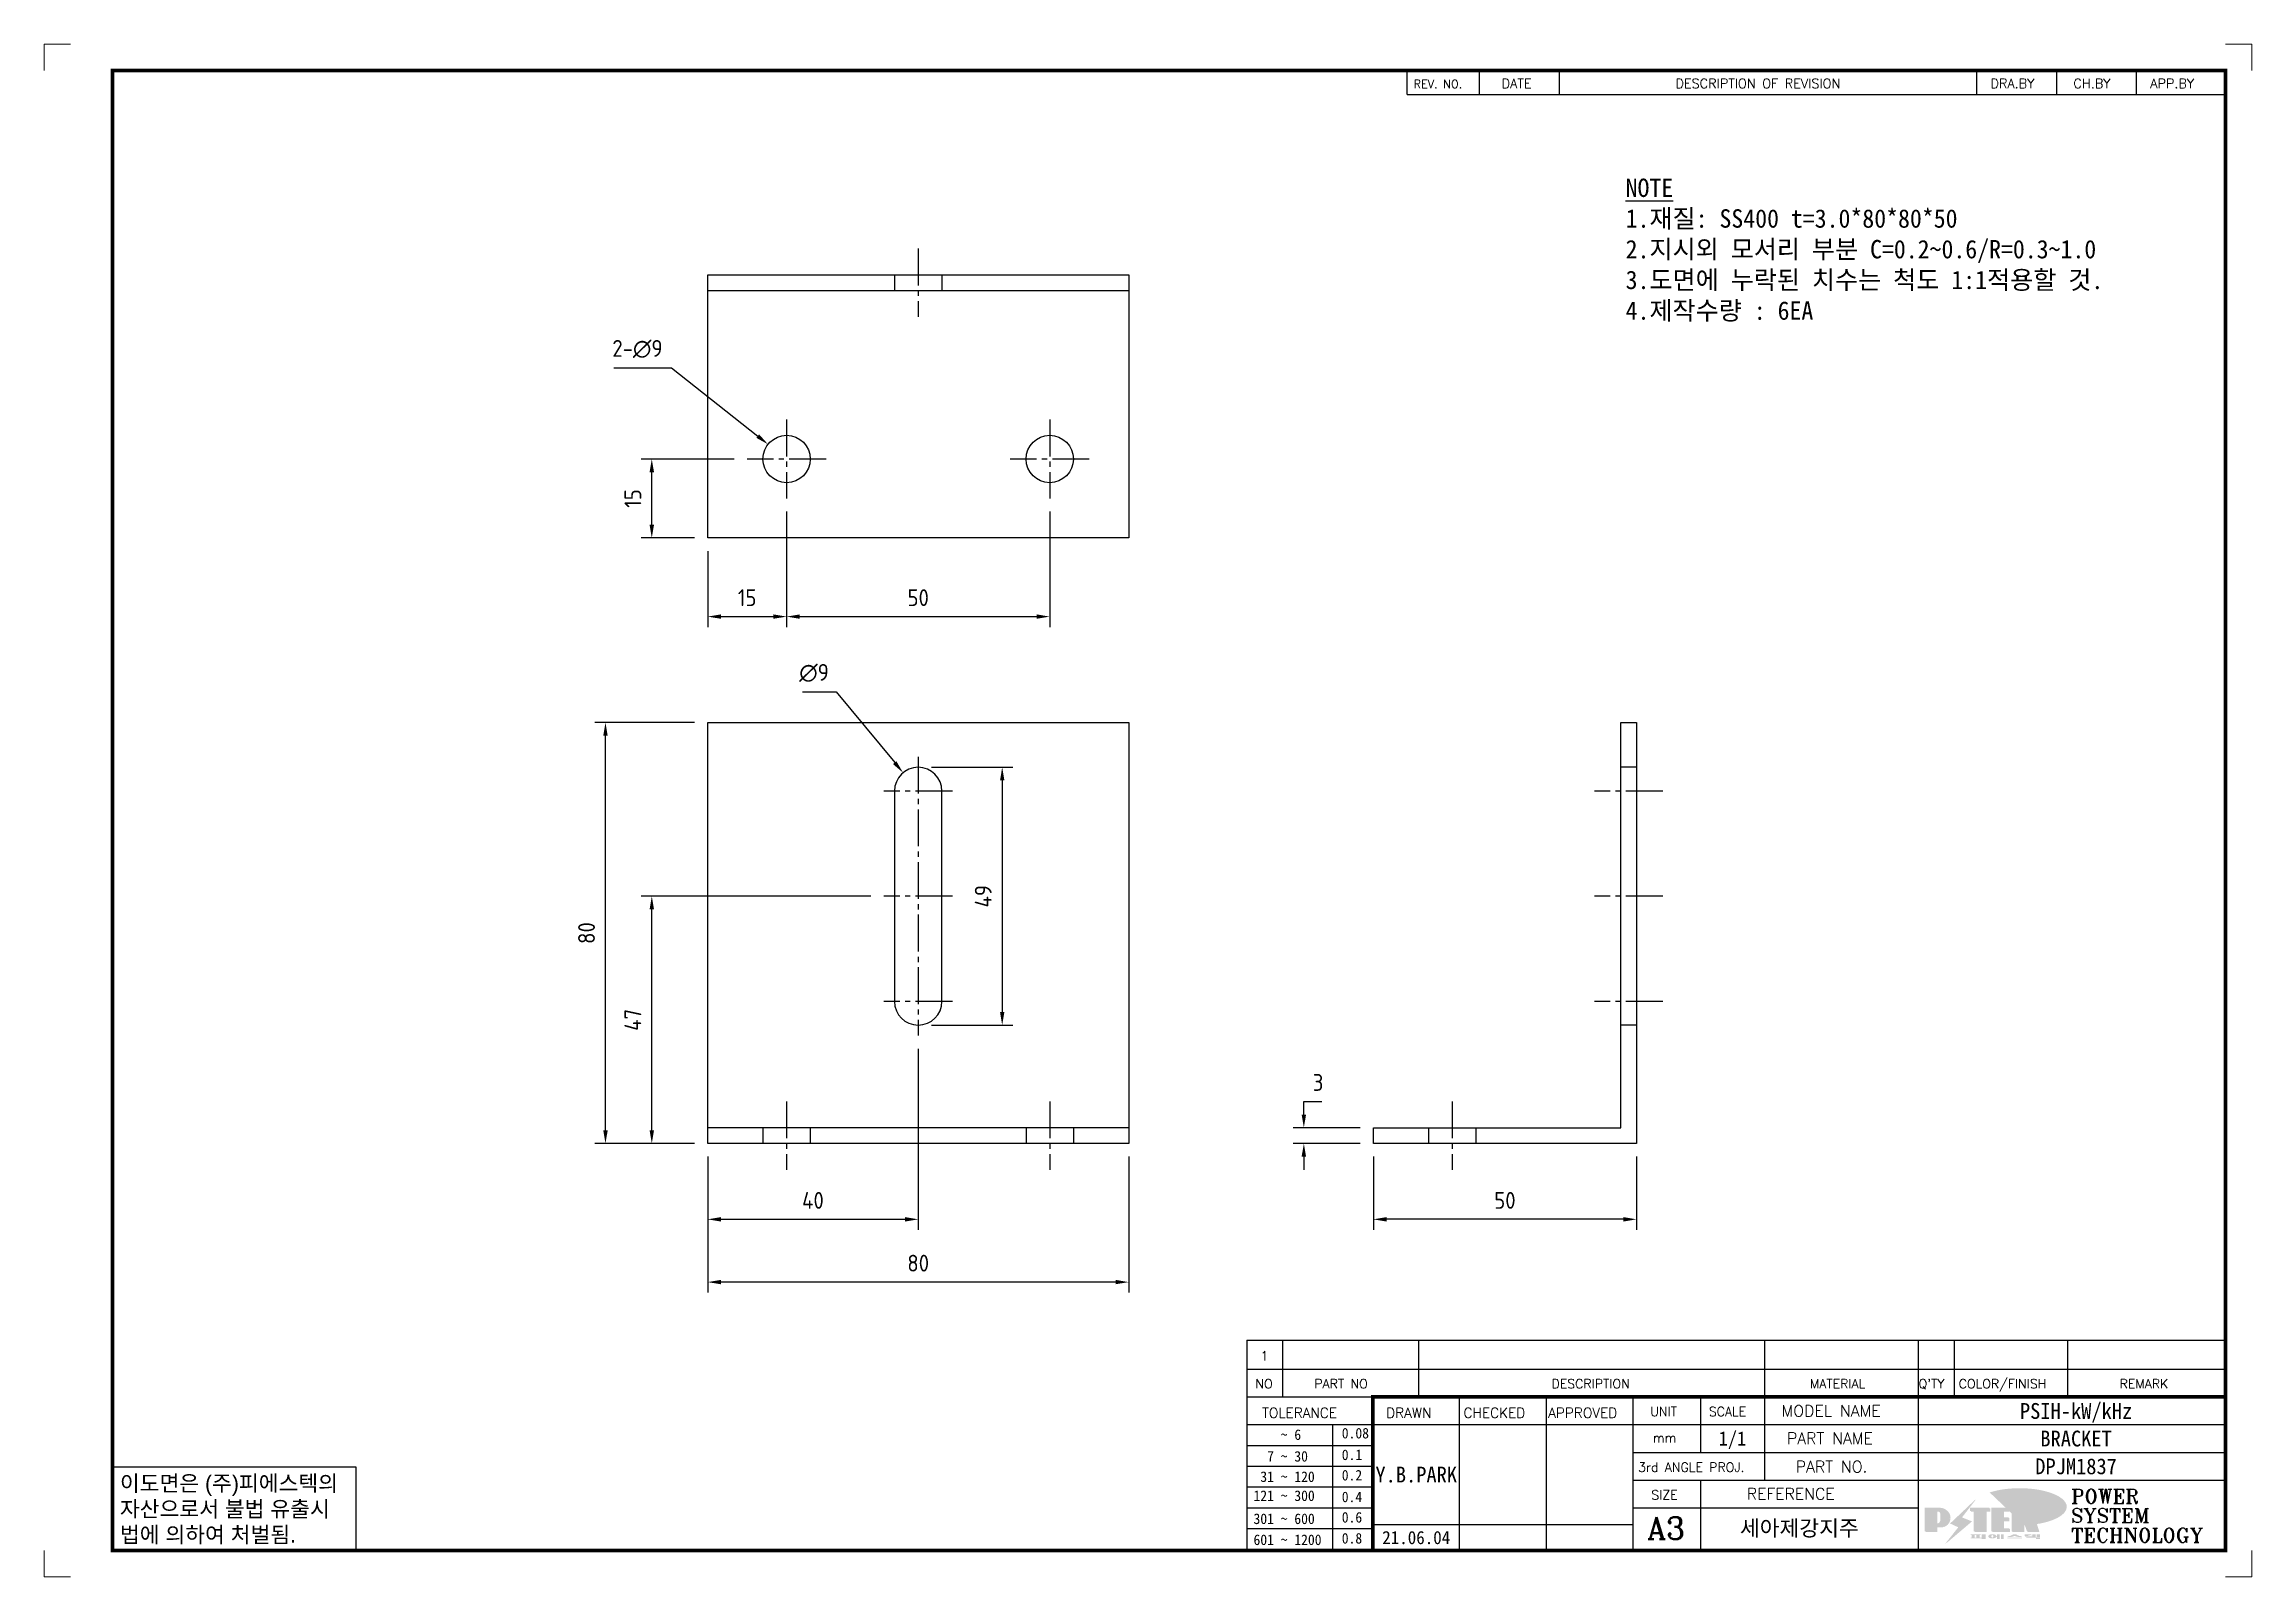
# Model space of a CAD drawing. Header units: millimetres. Extents: x 2584 to 14522, y 0 to 1456.
# Drawn here: x 10514.4 to 10933.9, y 0 to 291.3 of the extents above; entities that cross this region are included whole.
import ezdxf
from ezdxf.enums import TextEntityAlignment as Align

# ---------------------------------------------------------------- set-up
doc = ezdxf.new("R2010")
doc.units = ezdxf.units.MM
doc.linetypes.add('CENTER1', pattern=[10, 7, -1, 1, -1])
doc.linetypes.add('HIDDEN', pattern=[9.525, 6.35, -3.175])
doc.layers.add('FORMAT-1', color=7, linetype='Continuous')
doc.layers.add('line', color=3, linetype='Continuous')
doc.styles.add('h1', font='')
doc.styles.add('HAN', font='')
doc.styles.add('RC', font='ROMANC.SHX')
doc.styles.add('ROMANT', font='romant')
doc.styles.add('RT', font='ROMANT.SHX', dxfattribs={"oblique": 15})
doc.styles.get("Standard").update_dxf_attribs({"font": 'ISOCP.SHX', "bigfont": 'WHGTXT.SHX'})
doc.styles.get('h1').set_extended_font_data('New Gulim')
doc.styles.get('HAN').set_extended_font_data('GulimChe')
doc.dimstyles.new('PS-1', dxfattribs={"dimtxt": 3.2, "dimasz": 2.5, "dimexe": 2, "dimexo": 2.5, "dimgap": 2, "dimtad": 1, "dimtoh": 1, "dimrnd": 0.05, "dimzin": 12, "dimdsep": 46, "dimtxsty": 'Standard', "dimcen": 0, "dimclrt": 2, "dimazin": 3, "dimtfac": 1, "dimtofl": 0, "dimtmove": 0, "dimatfit": 3, "dimfxl": 0, "dimtolj": 1, "dimtzin": 0, "dimarcsym": 0})

msp = doc.modelspace()

# ---------------------------------------------------------------- texts
at = {"color": 2, "insert": (10814.945, 265.751, 0), "char_height": 3.5, "attachment_point": 1, "style": 'HAN'}
msp.add_mtext_dynamic_manual_height_columns('{\\LNOTE\\P}1.재질: SS400 t=3.0*80*80*50\\P2.지시외 모서리 부분 C=0.2~0.6/R=0.3~1.0\\P3.도면에 누락된 치수는 척도 1:1적용할 것.\\P{\\C1;4.제작수량 : 6EA}', width=119.60875, gutter_width=769.295, heights=[0], dxfattribs=at)

# ---------------------------------------------------------------- blocks, each defined once
blk = doc.blocks.new('A$C50DF4430')
at = {"color": 2, "linetype": 'HIDDEN'}
for p, q in [((-50, 71.5), (-47, 71.5)), ((-50, 22.5), (-47, 22.5)), ((-19.5, 3), (-19.5, 0)), ((-10.5, 3), (-10.5, 0))]:
    blk.add_line(p, q, dxfattribs=at)
at = {"color": 1, "linetype": 'CENTER1'}
for p, q in [((-55, 67), (-42, 67)), ((-55, 47), (-42, 47)), ((-55, 27), (-42, 27)), ((-15, 8), (-15, -5))]:
    blk.add_line(p, q, dxfattribs=at)
at = {"color": 3}
blk.add_lwpolyline([(-50, 80), (-50, 0), (0, 0), (0, 3), (-47, 3), (-47, 80), (-50, 80)], dxfattribs=at)
blk = doc.blocks.new('A$C5FB91E9D')
at = {"color": 3}
for p, q in [((-40, 0), (-40, 80)), ((-40, 80), (40, 80)), ((40, 80), (40, 0)), ((40, 3), (-40, 3)), ((40, 0), (-40, 0))]:
    blk.add_line(p, q, dxfattribs=at)
at = {"color": 1, "linetype": 'CENTER1'}
for p, q in [((0, 73.5), (0, 20.5)), ((6.5, 67), (-6.5, 67)), ((6.5, 47), (-6.5, 47)), ((6.5, 27), (-6.5, 27)), ((-25, 8), (-25, -5)), ((25, 8), (25, -5))]:
    blk.add_line(p, q, dxfattribs=at)
at = {"color": 2, "linetype": 'HIDDEN'}
for p, q in [((-29.5, 3), (-29.5, 0)), ((-20.5, 3), (-20.5, 0)), ((20.5, 3), (20.5, 0)), ((29.5, 3), (29.5, 0))]:
    blk.add_line(p, q, dxfattribs=at)
at = {"color": 3}
blk.add_lwpolyline([(-4.5, 67), (-4.5, 27, 1), (4.5, 27), (4.5, 67, 1)], format="xyb", close=True, dxfattribs=at)
blk = doc.blocks.new('A$C73ED4355')
at = {"color": 1, "linetype": 'CENTER1'}
for p, q in [((40, 5), (40, -8)), ((15, -27.5), (15, -42.5)), ((65, -27.5), (65, -42.5)), ((22.5, -35), (7.5, -35)), ((72.5, -35), (57.5, -35))]:
    blk.add_line(p, q, dxfattribs=at)
at = {"color": 2, "linetype": 'HIDDEN'}
for p, q in [((35.5, 0), (35.5, -3)), ((44.5, 0), (44.5, -3))]:
    blk.add_line(p, q, dxfattribs=at)
at = {"color": 3}
blk.add_line((0, -3), (80, -3), dxfattribs=at)
blk.add_lwpolyline([(0, 0), (80, 0), (80, -50), (0, -50)], close=True, dxfattribs=at)
for centre in [(15, -35), (65, -35)]:
    blk.add_circle(centre, 4.5, dxfattribs=at)
blk = doc.blocks.new('*D295')
at = {"color": 0, "linetype": 'ByBlock', "lineweight": -2}
for p, q in [((10680.52, 100.36), (10680.52, 65.95)), ((10640.52, 79.86), (10640.52, 65.95)), ((10643.02, 67.95), (10678.02, 67.95))]:
    blk.add_line(p, q, dxfattribs=at)
at = {"color": 0}
for points in [[(10643.02, 68.37), (10643.02, 67.53), (10640.52, 67.95)], [(10678.02, 68.37), (10678.02, 67.53), (10680.52, 67.95)]]:
    blk.add_solid(points, dxfattribs=at)
at = {"layer": 'Defpoints', "color": 0}
for p in [(10680.52, 102.86), (10640.52, 82.36), (10680.52, 67.95)]:
    blk.add_point(p, dxfattribs=at)
at = {"color": 2, "insert": (10660.52, 71.55), "char_height": 3.2, "attachment_point": 5}
blk.add_mtext('\\A1;40', dxfattribs=at)
blk = doc.blocks.new('*D296')
at = {"color": 0, "linetype": 'ByBlock', "lineweight": -2}
for p, q in [((10671.52, 129.36), (10627.9, 129.36)), ((10629.9, 84.86), (10629.9, 126.86)), ((10638.02, 82.36), (10627.9, 82.36))]:
    blk.add_line(p, q, dxfattribs=at)
at = {"color": 0}
for points in [[(10629.48, 126.86), (10630.32, 126.86), (10629.9, 129.36)], [(10629.48, 84.86), (10630.32, 84.86), (10629.9, 82.36)]]:
    blk.add_solid(points, dxfattribs=at)
at = {"layer": 'Defpoints', "color": 0}
for p in [(10629.9, 129.36), (10674.02, 129.36), (10640.52, 82.36)]:
    blk.add_point(p, dxfattribs=at)
at = {"color": 2, "insert": (10626.3, 105.86), "char_height": 3.2, "attachment_point": 5, "rotation": 90}
blk.add_mtext('\\A1;47', dxfattribs=at)
blk = doc.blocks.new('*D297')
at = {"color": 0, "linetype": 'ByBlock', "lineweight": -2}
for p, q in [((10640.52, 79.86), (10640.52, 54.02)), ((10720.52, 79.86), (10720.52, 54.02)), ((10718.02, 56.02), (10643.02, 56.02))]:
    blk.add_line(p, q, dxfattribs=at)
at = {"color": 0}
for points in [[(10643.02, 56.44), (10643.02, 55.61), (10640.52, 56.02)], [(10718.02, 56.44), (10718.02, 55.61), (10720.52, 56.02)]]:
    blk.add_solid(points, dxfattribs=at)
at = {"layer": 'Defpoints', "color": 0}
for p in [(10640.52, 82.36), (10720.52, 82.36), (10640.52, 56.02)]:
    blk.add_point(p, dxfattribs=at)
at = {"color": 2, "insert": (10680.52, 59.62), "char_height": 3.2, "attachment_point": 5}
blk.add_mtext('\\A1;80', dxfattribs=at)
blk = doc.blocks.new('*D298')
at = {"color": 0, "linetype": 'ByBlock', "lineweight": -2}
for p, q in [((10638.02, 162.36), (10619.1, 162.36)), ((10621.1, 84.86), (10621.1, 159.86)), ((10638.02, 82.36), (10619.1, 82.36))]:
    blk.add_line(p, q, dxfattribs=at)
at = {"color": 0}
for points in [[(10620.68, 159.86), (10621.52, 159.86), (10621.1, 162.36)], [(10620.68, 84.86), (10621.52, 84.86), (10621.1, 82.36)]]:
    blk.add_solid(points, dxfattribs=at)
at = {"layer": 'Defpoints', "color": 0}
for p in [(10621.1, 162.36), (10640.52, 162.36), (10640.52, 82.36)]:
    blk.add_point(p, dxfattribs=at)
at = {"color": 2, "insert": (10617.5, 122.36), "char_height": 3.2, "attachment_point": 5, "rotation": 90}
blk.add_mtext('\\A1;80', dxfattribs=at)
blk = doc.blocks.new('*D299')
at = {"color": 0, "linetype": 'ByBlock', "lineweight": -2}
for p, q in [((10767.01, 79.86), (10767.01, 65.95)), ((10817.01, 79.86), (10817.01, 65.95)), ((10814.51, 67.95), (10769.51, 67.95))]:
    blk.add_line(p, q, dxfattribs=at)
at = {"color": 0}
for points in [[(10769.51, 68.37), (10769.51, 67.53), (10767.01, 67.95)], [(10814.51, 68.37), (10814.51, 67.53), (10817.01, 67.95)]]:
    blk.add_solid(points, dxfattribs=at)
at = {"layer": 'Defpoints', "color": 0}
for p in [(10767.01, 82.36), (10817.01, 82.36), (10767.01, 67.95)]:
    blk.add_point(p, dxfattribs=at)
at = {"color": 2, "insert": (10792.01, 71.55), "char_height": 3.2, "attachment_point": 5}
blk.add_mtext('\\A1;50', dxfattribs=at)
blk = doc.blocks.new('*D300')
at = {"color": 0, "linetype": 'ByBlock', "lineweight": -2}
for p, q in [((10753.8, 87.86), (10753.8, 90.36)), ((10753.8, 90.36), (10757.21, 90.36)), ((10764.51, 85.36), (10751.8, 85.36)), ((10764.51, 82.36), (10751.8, 82.36)), ((10753.8, 79.86), (10753.8, 77.36))]:
    blk.add_line(p, q, dxfattribs=at)
at = {"color": 0}
for points in [[(10753.38, 87.86), (10754.22, 87.86), (10753.8, 85.36)], [(10753.38, 79.86), (10754.22, 79.86), (10753.8, 82.36)]]:
    blk.add_solid(points, dxfattribs=at)
at = {"layer": 'Defpoints', "color": 0}
for p in [(10753.8, 85.36), (10767.01, 85.36), (10767.01, 82.36)]:
    blk.add_point(p, dxfattribs=at)
at = {"color": 2, "insert": (10756.51, 93.96), "char_height": 3.2, "attachment_point": 5}
blk.add_mtext('\\A1;3', dxfattribs=at)
blk = doc.blocks.new('*D301')
at = {"color": 0, "linetype": 'ByBlock', "lineweight": -2}
for p, q in [((10655.52, 202.45), (10655.52, 180.5)), ((10640.52, 194.95), (10640.52, 180.5)), ((10643.02, 182.5), (10653.02, 182.5))]:
    blk.add_line(p, q, dxfattribs=at)
at = {"color": 0}
for points in [[(10643.02, 182.92), (10643.02, 182.09), (10640.52, 182.5)], [(10653.02, 182.92), (10653.02, 182.09), (10655.52, 182.5)]]:
    blk.add_solid(points, dxfattribs=at)
at = {"layer": 'Defpoints', "color": 0}
for p in [(10655.52, 204.95), (10640.52, 197.45), (10655.52, 182.5)]:
    blk.add_point(p, dxfattribs=at)
at = {"color": 2, "insert": (10648.02, 186.1), "char_height": 3.2, "attachment_point": 5}
blk.add_mtext('\\A1;15', dxfattribs=at)
blk = doc.blocks.new('*D302')
at = {"color": 0, "linetype": 'ByBlock', "lineweight": -2}
for p, q in [((10655.52, 202.45), (10655.52, 180.5)), ((10705.52, 202.45), (10705.52, 180.5)), ((10658.02, 182.5), (10703.02, 182.5))]:
    blk.add_line(p, q, dxfattribs=at)
at = {"color": 0}
for points in [[(10658.02, 182.92), (10658.02, 182.09), (10655.52, 182.5)], [(10703.02, 182.92), (10703.02, 182.09), (10705.52, 182.5)]]:
    blk.add_solid(points, dxfattribs=at)
at = {"layer": 'Defpoints', "color": 0}
for p in [(10655.52, 204.95), (10705.52, 204.95), (10705.52, 182.5)]:
    blk.add_point(p, dxfattribs=at)
at = {"color": 2, "insert": (10680.52, 186.1), "char_height": 3.2, "attachment_point": 5}
blk.add_mtext('\\A1;50', dxfattribs=at)
blk = doc.blocks.new('*D303')
at = {"color": 0, "linetype": 'ByBlock', "lineweight": -2}
for p, q in [((10645.52, 212.45), (10627.9, 212.45)), ((10629.9, 199.95), (10629.9, 209.95)), ((10638.02, 197.45), (10627.9, 197.45))]:
    blk.add_line(p, q, dxfattribs=at)
at = {"color": 0}
for points in [[(10629.48, 209.95), (10630.32, 209.95), (10629.9, 212.45)], [(10629.48, 199.95), (10630.32, 199.95), (10629.9, 197.45)]]:
    blk.add_solid(points, dxfattribs=at)
at = {"layer": 'Defpoints', "color": 0}
for p in [(10629.9, 212.45), (10648.02, 212.45), (10640.52, 197.45)]:
    blk.add_point(p, dxfattribs=at)
at = {"color": 2, "insert": (10626.3, 204.95), "char_height": 3.2, "attachment_point": 5, "rotation": 90}
blk.add_mtext('\\A1;15', dxfattribs=at)
blk = doc.blocks.new('*D304')
at = {"color": 0, "linetype": 'ByBlock', "lineweight": -2}
for p, q in [((10622.7, 229.77), (10633.65, 229.77)), ((10633.65, 229.77), (10650.03, 216.8))]:
    blk.add_line(p, q, dxfattribs=at)
at = {"color": 0}
blk.add_solid([(10650.29, 217.13), (10649.77, 216.47), (10651.99, 215.25)], dxfattribs=at)
at = {"layer": 'Defpoints', "color": 0}
for p in [(10651.99, 215.25), (10659.05, 209.66)]:
    blk.add_point(p, dxfattribs=at)
at = {"color": 2, "insert": (10627.17, 233.37), "char_height": 3.2, "attachment_point": 5}
blk.add_mtext('\\A1;2-∅9', dxfattribs=at)
blk = doc.blocks.new('*D305')
at = {"color": 0, "linetype": 'ByBlock', "lineweight": -2}
for p, q in [((10683.02, 153.86), (10698.48, 153.86)), ((10696.48, 151.36), (10696.48, 107.36)), ((10683.02, 104.86), (10698.48, 104.86))]:
    blk.add_line(p, q, dxfattribs=at)
at = {"color": 0}
for points in [[(10696.07, 151.36), (10696.9, 151.36), (10696.48, 153.86)], [(10696.07, 107.36), (10696.9, 107.36), (10696.48, 104.86)]]:
    blk.add_solid(points, dxfattribs=at)
at = {"layer": 'Defpoints', "color": 0}
for p in [(10680.52, 153.86), (10680.52, 104.86), (10696.48, 104.86)]:
    blk.add_point(p, dxfattribs=at)
at = {"color": 2, "insert": (10692.88, 129.36), "char_height": 3.2, "attachment_point": 5, "rotation": 90}
blk.add_mtext('\\A1;49', dxfattribs=at)
blk = doc.blocks.new('*D306')
at = {"color": 0, "linetype": 'ByBlock', "lineweight": -2}
for p, q in [((10658.54, 168.19), (10664.93, 168.19)), ((10664.93, 168.19), (10676.05, 154.75))]:
    blk.add_line(p, q, dxfattribs=at)
at = {"color": 0}
blk.add_solid([(10676.38, 155.01), (10675.73, 154.48), (10677.65, 152.82)], dxfattribs=at)
at = {"layer": 'Defpoints', "color": 0}
for p in [(10677.65, 152.82), (10683.39, 145.89)]:
    blk.add_point(p, dxfattribs=at)
at = {"color": 2, "insert": (10660.73, 171.79), "char_height": 3.2, "attachment_point": 5}
blk.add_mtext('\\A1;∅9', dxfattribs=at)
blk = doc.blocks.new('no3')
at = {"color": 180}
for p, q in [((0, 5.5), (0, 0)), ((0, 5.5), (186, 5.5)), ((6.79, 5.5), (6.79, 0)), ((32.74, 0.11), (32.74, 5.5)), ((98.4, 5.5), (98.4, 0)), ((127.61, 5.5), (127.61, 0)), ((134.43, 5.5), (134.43, 0)), ((155.98, 5.5), (155.98, 0))]:
    blk.add_line(p, q, dxfattribs=at)
at = {"color": 2, "style": 'HAN'}
for tag, p in [('PART-NO', (19.76, 2.75)), ('MATERIAL', (111.38, 2.75)), ("Q'TY", (131.02, 2.75)), ('COLOR/FINISH', (145.2, 2.75)), ('REMARK', (170.76, 2.75))]:
    blk.add_attdef(tag, text='', height=2.9, dxfattribs=at).set_placement(p, align=Align.MIDDLE_CENTER)
blk.add_attdef('DESCRIPTION', text='', height=2.9, dxfattribs=at).set_placement((34.51, 2.75), align=Align.MIDDLE_LEFT)
at = {"color": 2, "style": 'RT', "oblique": 15}
blk.add_attdef('NO', text='', height=1.74, dxfattribs=at).set_placement((3.38, 2.51), align=Align.MIDDLE_CENTER)
blk = doc.blocks.new('t3')
for p, q in [((0, 15.88), (46.25, 15.88)), ((0, 15.88), (0, 0)), ((46.25, 15.88), (46.25, 0)), ((0, 0), (46.25, 0))]:
    blk.add_line(p, q)
at = {"color": 1, "style": 'h1'}
for s, p in [('이도면은 (주)피에스텍의', (1.4, 11.29)), ('자산으로서 불법 유출시', (1.4, 6.41)), ('법에 의하여 처벌됨.', (1.4, 1.52))]:
    blk.add_text(s, height=3, dxfattribs=at).set_placement(p)
blk = doc.blocks.new('new LOGO')
at = {"layer": 'line'}
h = blk.add_hatch(color=1, dxfattribs=at)
h.paths.add_polyline_path([(41.5, 16.4), (54.3, 16.4, 1), (54.3, 82.9), (0, 82.9), (0, -0.1), (41.5, -0.1)])
h.paths.add_polyline_path([(41.5, 27.9), (41.5, 71.9), (43.6, 71.9, -0.414214), (54.6, 60.9), (54.6, 38.9, -0.414214), (43.6, 27.9)], flags=16)
h.paths.add_polyline_path([(214.7, 71.9), (227.5, 71.9), (227.5, 82.9), (159.7, 82.9), (159.7, 71.9), (172.5, 71.9), (172.5, -0.1), (214.7, -0.1)])
h.paths.add_polyline_path([(276, 37.4), (294.8, 37.4), (294.8, 49.1), (276, 49.1), (276, 71.9), (294.8, 71.9), (294.8, 82.9), (234.5, 82.9), (234.5, -0.1), (297, -0.1), (297, 10.9), (276, 10.9)])
h.paths.add_polyline_path([(347.2, 35.2), (359.7, -0.1), (400.5, -0.1), (379.6, 66.8), (399.7, 82.9), (380.6, 82.9), (347.2, 61.6), (347.2, 82.9), (305.5, 82.9), (305.5, -0.1), (347.2, -0.1)])
h = blk.add_hatch(color=250, dxfattribs=at)
h.paths.add_polyline_path([(44.5, 69.4), (46.6, 69.4, -0.129793), (52, 68, 0.221832), (43.6, 71.9), (41.5, 71.9), (41.5, 27.9), (43.6, 27.9, 0.02048), (44.5, 28)], flags=17)
h.paths.add_polyline_path([(44.5, 13.9), (57.3, 13.9, 0.72362), (77.1, 73.9, -0.679777), (54.3, 16.4), (41.5, 16.4), (41.5, -0.1), (3, -0.1), (3, -2.6), (44.5, -2.6)])
h.paths.add_polyline_path([(117.9, 14.2), (71.5, -44.4), (77.1, -39.6), (120.8, 15.6), (92, 28.9), (173.3, 106), (177.5, 111.4), (89.1, 27.6)])
h.paths.add_polyline_path([(162.7, 71.9), (162.7, 69.4), (172.5, 69.4), (172.5, 71.9)], flags=17)
h.paths.add_polyline_path([(217.7, 69.4), (230.5, 69.4), (230.5, 80.4), (227.5, 80.4), (227.5, 71.9), (214.7, 71.9), (214.7, -0.1), (175.5, -0.1), (175.5, -2.6), (217.7, -2.6)])
h.paths.add_polyline_path([(297.8, 46.6), (294.8, 46.6), (294.8, 37.4), (276, 37.4), (276, 10.9), (279, 10.9), (279, 34.9), (297.8, 34.9)])
h.paths.add_polyline_path([(300, 8.4), (297, 8.4), (297, -0.1), (237.5, -0.1), (237.5, -2.6), (300, -2.6)])
h.paths.add_polyline_path([(297.8, 80.4), (294.8, 80.4), (294.8, 71.9), (276, 71.9), (276, 49.1), (279, 49.1), (279, 69.4), (297.8, 69.4)])
h.paths.add_polyline_path([(350.2, 80.4), (347.2, 80.4), (347.2, 61.6), (350.2, 63.5)])
h.paths.add_polyline_path([(350.2, 26.7), (347.2, 35.2), (347.2, -0.1), (308.5, -0.1), (308.5, -2.6), (350.2, -2.6)])
h.paths.add_polyline_path([(402.7, 80.4), (396.5, 80.4), (379.6, 66.8), (400.5, -0.1), (361.8, -0.1), (362.7, -2.6), (403.5, -2.6), (382.6, 64.3)])
blk.add_hatch(color=5, dxfattribs=at).paths.add_polyline_path([(166.3, 35), (131, 49), (180.4, 112.7), (92, 28.9), (120.8, 15.6), (74.4, -43)])
h = blk.add_hatch(color=253, dxfattribs=at)
edge = h.paths.add_edge_path()
edge.add_ellipse((333.9, 86.4), major_axis=(-165.9, 0), ratio=0.39426, start_angle=111.51268, end_angle=334.46902)
edge.add_ellipse((314.1, 81.2), major_axis=(-153.7, 0), ratio=0.40699, start_angle=121.30662, end_angle=327.74369, ccw=False)
edge.add_line((394, 27.8), (394.7, 25.6))
h = blk.add_hatch(color=250, dxfattribs=at)
edge = h.paths.add_edge_path()
edge.add_ellipse((237.8, -17.6), major_axis=(-14.3, 0), ratio=0.526336, start_angle=192.2456, end_angle=269.07481)
edge.add_line((238.1, -10.1), (237.6, -10.1))
edge.add_ellipse((237.8, -17.6), major_axis=(-14.3, 0), ratio=0.526336, start_angle=270.92519, end_angle=449.07481)
edge.add_line((237.6, -25.1), (238.1, -25.1))
edge.add_ellipse((237.8, -17.6), major_axis=(-14.3, 0), ratio=0.526336, start_angle=450.92519, end_angle=527.7544)
edge.add_line((251.7, -19.2), (254.1, -19.2))
edge.add_line((254.1, -19.2), (254.1, -27.1))
edge.add_line((254.1, -27.1), (263.1, -27.1))
edge.add_line((263.1, -27.1), (263.1, -10.1))
edge.add_line((263.1, -10.1), (254.1, -10.1))
edge.add_line((254.1, -10.1), (254.1, -16))
edge.add_line((254.1, -16), (251.7, -16))
h.paths.add_polyline_path([(241, -16.4), (241, -18.7, -1), (234.4, -18.7), (234.4, -16.4, -1)], flags=16)
h.paths.add_polyline_path([(278.2, -10.1), (268.1, -10.1), (268.1, -27.1), (278.2, -27.1)])
h.paths.add_polyline_path([(310.3, -10.1), (310.3, -11.1, -0.157169), (289.3, -17.5), (294, -19.9, 0.128407), (316.3, -15.9, 0.128407), (338.6, -19.9), (343.3, -17.5, -0.157169), (322.2, -11.1), (322.2, -10.1)])
h.paths.add_polyline_path([(342.1, -25.1), (342.1, -22.3), (290.4, -22.3), (290.4, -25.1)])
h.paths.add_polyline_path([(352, -10.1), (352, -16.2, 0.414214), (354, -18.2), (378.7, -18.2), (378.7, -19.6), (390.2, -19.6), (390.2, -10.1), (378.7, -10.1), (378.7, -13.6), (374.7, -13.6), (374.7, -15.1), (378.7, -15.1), (378.7, -16.2), (364.7, -16.2), (364.7, -15.1), (371.2, -15.1), (371.2, -13.6), (364.7, -13.6), (364.7, -12.6), (374.7, -12.6), (374.7, -10.1)])
h.paths.add_polyline_path([(393.8, -10.1), (393.8, -19.6), (405, -19.6), (405, -10.1)])
h.paths.add_polyline_path([(405, -27.1), (405, -20.9), (356.8, -20.9), (356.8, -23), (391.8, -23), (391.8, -27.1)])
h.paths.add_polyline_path([(200.4, -10.1), (200.4, -22.3), (193.2, -22.3), (193.2, -12.6), (196.6, -12.6), (196.6, -10.1), (161, -10.1), (161, -12.6), (164.5, -12.6), (164.5, -22.3), (161, -22.3), (161, -25.1), (200.4, -25.1), (200.4, -27.1), (213.9, -27.1), (213.9, -10.1)])
h.paths.add_polyline_path([(182, -12.6), (175.6, -12.6), (175.6, -22.3), (182, -22.3)], flags=17)
blk = doc.blocks.new('format-3')
at = {"color": 3, "lineweight": 9}
for p, q in [((0, 286.3), (0, 291.3)), ((5, 291.3), (0, 291.3)), ((414.5, 291.3), (419.5, 291.3)), ((419.5, 286.3), (419.5, 291.3)), ((0, 5), (0, 0)), ((419.5, 5), (419.5, 0)), ((5, 0), (0, 0)), ((414.5, 0), (419.5, 0))]:
    blk.add_line(p, q, dxfattribs=at)
at = {"color": 180}
for p, q in [((258.97, 281.75), (258.97, 286.3)), ((272.71, 281.75), (272.71, 286.3)), ((287.94, 281.75), (287.94, 286.3)), ((367.22, 281.75), (367.22, 286.3)), ((382.45, 281.75), (382.45, 286.3)), ((397.61, 281.75), (397.61, 286.3)), ((258.97, 281.75), (414.5, 281.75)), ((228.5, 39.49), (228.5, 5)), ((228.5, 39.49), (414.5, 39.49)), ((235.29, 39.49), (235.29, 34.21)), ((261.24, 34.21), (261.24, 39.49)), ((326.9, 39.49), (326.9, 34.21)), ((356.11, 39.49), (356.11, 34.21)), ((362.93, 39.49), (362.93, 34.21)), ((384.48, 39.49), (384.48, 34.21)), ((228.5, 34.21), (252.48, 34.21)), ((268.96, 5), (268.96, 34.21)), ((285.45, 5), (285.45, 34.21)), ((301.94, 5), (301.94, 34.21)), ((314.72, 34.21), (314.72, 23.65)), ((326.9, 34.21), (326.9, 18.37)), ((356.11, 34.21), (356.11, 5)), ((228.5, 28.93), (252.48, 28.93)), ((244.89, 5.23), (244.89, 28.93)), ((252.48, 28.93), (414.5, 28.93)), ((228.5, 24.98), (252.48, 24.98)), ((228.5, 21.03), (252.48, 21.03)), ((301.94, 23.65), (414.5, 23.65)), ((228.5, 17.08), (252.48, 17.08)), ((301.94, 18.37), (414.5, 18.37)), ((314.72, 18.37), (314.72, 5)), ((228.5, 13.13), (252.48, 13.13)), ((301.94, 13.09), (356.11, 13.09)), ((228.5, 9.18), (252.48, 9.18)), ((252.48, 9.95), (301.94, 9.95))]:
    blk.add_line(p, q, dxfattribs=at)
at = {"const_width": 0.7}
blk.add_lwpolyline([(252.48, 5), (252.48, 34.21), (414.5, 34.21)], dxfattribs=at)
at = {"layer": 'FORMAT-1', "const_width": 0.7}
blk.add_lwpolyline([(13, 5), (13, 286.3), (414.5, 286.3), (414.5, 5)], close=True, dxfattribs=at)
blk.add_blockref('t3', (13, 5))
at = {"xscale": 0.05400000000000027, "yscale": 0.05400000000000027, "zscale": 0.05400000000000027}
blk.add_blockref('new LOGO', (357.35, 8.65), dxfattribs=at)
at = {"color": 2}
for s, height, style, p in [('REV. NO.', 1.56, 'RC', (260.23, 282.95)), ('DATE', 1.788, 'RC', (276.95, 282.94)), ('DESCRIPTION OF REVISION', 1.7875, 'RC', (309.98, 282.94)), ('DRA.BY', 1.788, 'RC', (369.83, 282.94)), ('CH.BY', 1.788, 'RC', (385.59, 282.94)), ('APP.BY', 1.788, 'RC', (400.18, 282.94)), ('COLOR/FINISH', 1.7424, 'RC', (363.8, 35.83)), ('NO', 1.742, 'RC', (230.16, 35.83)), ('PART NO', 1.742, 'RC', (241.36, 35.83)), ('DESCRIPTION', 1.7424, 'RC', (286.43, 35.83)), ('MATERIAL', 1.742, 'RC', (335.52, 35.83)), ("Q'TY", 1.742, 'RC', (356.17, 35.83)), ('REMARK', 1.742, 'RC', (394.37, 35.83)), (' TOLERANCE', 1.9, 'RC', (230.11, 30.22)), ('DRAWN', 1.9, 'RC', (255, 30.22)), ('CHECKED', 1.9, 'RC', (269.71, 30.22)), ('APPROVED', 1.9, 'RC', (285.8, 30.22)), ('UNIT', 1.742, 'RC', (305.19, 30.55)), ('SCALE', 1.742, 'RC', (316.32, 30.55)), ('MODEL NAME', 2.178, 'RC', (330.12, 30.46)), ('    ~ 6', 2, 'HAN', (229.8, 26.03)), ('0.08', 2, 'HAN', (246.57, 26.31)), ('mm', 1.742, 'RC', (305.67, 25.56)), ('PART NAME', 2.178, 'RC', (331.17, 25.24)), ('  7 ~ 30', 2, 'HAN', (229.8, 21.91)), ('0.1', 2, 'HAN', (246.57, 22.2)), ('3rd ANGLE PROJ.', 1.7424, 'RC', (302.87, 19.97)), ('PART NO.', 2.178, 'RC', (332.84, 19.85)), (' 31 ~ 120', 2, 'HAN', (229.8, 18.04)), ('0.2', 2, 'HAN', (246.57, 18.32)), ('REFERENCE', 2.178, 'RC', (323.52, 14.69)), ('121 ~ 300', 2, 'HAN', (229.8, 14.42)), ('0.4', 2, 'HAN', (246.57, 14.2)), ('SIZE', 1.742, 'RC', (305.39, 14.71)), ('301 ~ 600', 2, 'HAN', (229.8, 10.04)), ('0.6', 2, 'HAN', (246.57, 10.32)), ('601 ~ 1200', 2, 'HAN', (229.8, 6.05)), ('0.8', 2, 'HAN', (246.57, 6.33))]:
    blk.add_text(s, height=height, dxfattribs=dict(at, style=style)).set_placement(p)
at = {"style": 'ROMANT'}
for s, p in [('POWER', (385.15, 13.96)), ('SYSTEM', (385.15, 10.31)), ('TECHNOLOGY', (385.15, 6.56))]:
    blk.add_text(s, height=2.7, dxfattribs=at).set_placement(p)
at = {"color": 2, "lineweight": 25, "style": 'RC'}
blk.add_text('A3', height=4.182, dxfattribs=at).set_placement((304.61, 7.14))
at = {"style": 'HAN'}
for tag, height, p in [('MODEL-NAME', 3, (386.1, 31.53)), ('SCALE', 2.7, (320.81, 26.29)), ('PART-NAME', 3, (386.1, 26.29)), ('CH-BY', 3, (277.21, 19.44)), ('PART-NO', 3, (386.1, 21.01)), ('DRA-BY', 3, (260.72, 19.44)), ('APP-BY', 3, (293.7, 19.44)), ('DRA-DATE', 2.5, (260.72, 7.47)), ('CH-DATE', 2.5, (277.21, 7.47)), ('APP-DATE', 2.5, (293.7, 7.47)), ('관련업체', 3, (333.52, 9.26))]:
    blk.add_attdef(tag, text='', height=height, dxfattribs=at).set_placement(p, align=Align.MIDDLE_CENTER)

# ---------------------------------------------------------------- dimensions: what is measured, and where the dimension line sits
dim = msp.add_diameter_dim_2p(p1=(10659.047, 209.66), p2=(10651.991, 215.247), text='2-<>', dimstyle='PS-1', override={"dimarcsym": 1})
dim.commit()
dim.dimension.update_dxf_attribs({"geometry": '*D304', "text_midpoint": (10627.174, 229.772), "dimtype": 163})
for base, p1, p2, picture, middle in [((10629.899, 212.453), (10640.519, 197.453), (10648.019, 212.453), '*D303', (10626.299, 204.953)), ((10621.101, 162.356), (10640.519, 82.356), (10640.519, 162.356), '*D298', (10617.501, 122.356)), ((10696.483, 104.856), (10680.519, 153.856), (10680.519, 104.856), '*D305', (10692.883, 129.356)), ((10629.899, 129.356), (10640.519, 82.356), (10674.019, 129.356), '*D296', (10626.299, 105.856)), ((10753.801, 85.356), (10767.008, 82.356), (10767.008, 85.356), '*D300', (10756.508, 93.956))]:
    dim = msp.add_linear_dim(base=base, p1=p1, p2=p2, angle=90, dimstyle='PS-1', override={"dimarcsym": 1})
    dim.commit()
    dim.dimension.update_dxf_attribs({"geometry": picture, "text_midpoint": middle})
for base, p1, p2, picture, middle in [((10655.519, 182.503), (10640.519, 197.453), (10655.519, 204.953), '*D301', (10648.019, 186.103)), ((10705.519, 182.503), (10655.519, 204.953), (10705.519, 204.953), '*D302', (10680.519, 186.103)), ((10680.519, 67.949), (10640.519, 82.356), (10680.519, 102.856), '*D295', (10660.519, 71.549)), ((10640.519, 56.023), (10720.519, 82.356), (10640.519, 82.356), '*D297', (10680.519, 59.623)), ((10767.008, 67.949), (10817.008, 82.356), (10767.008, 82.356), '*D299', (10792.008, 71.549))]:
    dim = msp.add_linear_dim(base=base, p1=p1, p2=p2, dimstyle='PS-1', override={"dimarcsym": 1})
    dim.commit()
    dim.dimension.update_dxf_attribs({"geometry": picture, "text_midpoint": middle})
dim = msp.add_diameter_dim_2p(p1=(10683.389, 145.89), p2=(10677.649, 152.822), dimstyle='PS-1', override={"dimarcsym": 1})
dim.commit()
dim.dimension.update_dxf_attribs({"geometry": '*D306', "text_midpoint": (10660.733, 168.185), "dimtype": 163})

# ---------------------------------------------------------------- block references
msp.add_blockref('format-3', (10514.437, 0, 0)).add_auto_attribs({'DRA-DATE': '21.06.04', 'DRA-BY': 'Y.B.PARK', 'MODEL-NAME': 'PSIH-kW/kHz', 'PART-NAME': 'BRACKET', 'PART-NO': 'DPJM1837', 'SCALE': '1/1', '관련업체': '세아제강지주'})
for name, p in [('A$C73ED4355', (10640.519, 247.453)), ('A$C5FB91E9D', (10680.519, 82.356))]:
    msp.add_blockref(name, p)
at = {"xscale": -1}
msp.add_blockref('A$C50DF4430', (10767.008, 82.356), dxfattribs=at)
ref = msp.add_blockref('no3', (10742.937, 39.494, 0))
ref.add_attrib('NO', '1', dxfattribs={"color": 2, "height": 1.74, "style": 'RT'}).set_placement((10746.322, 42.001, 0), align=Align.MIDDLE_CENTER)

msp.set_redraw_order([(e.dxf.handle, doc.entitydb.next_handle()) for e in msp.query("TEXT MTEXT ATTDEF DIMENSION ARC_DIMENSION")])  # texts and dimensions are drawn at this point

doc.saveas('drawing.dxf')
